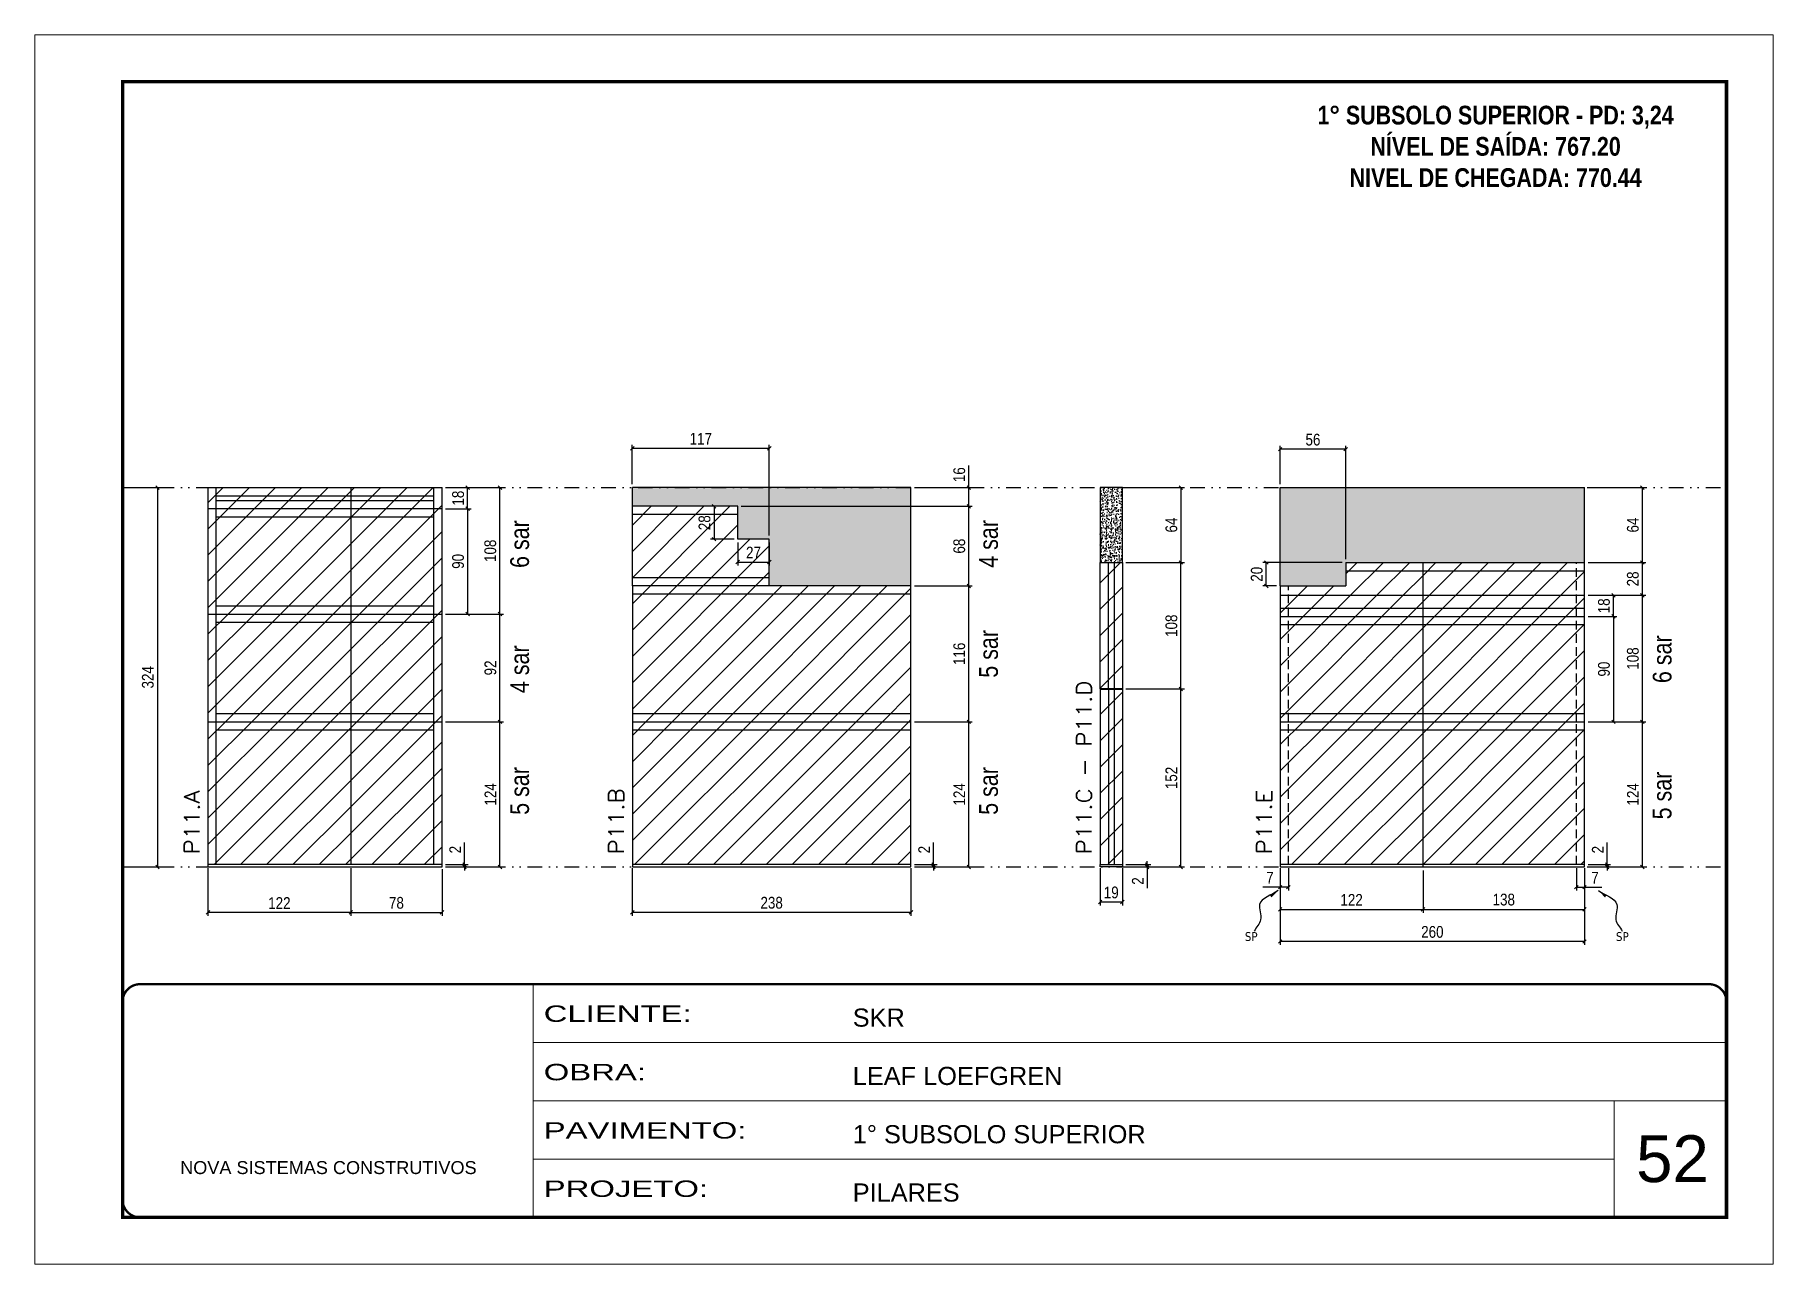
# Model space of a CAD drawing. Extents: x 14400 to 27878, y -21631 to 6985.
# Drawn here: x 19168 to 20653, y -7848 to -6798 of the extents above; entities that cross this region are included whole.
import ezdxf

# ---------------------------------------------------------------- set-up
doc = ezdxf.new("R2010")
doc.units = 0
for name, pattern in [('CONTINUO', [0]), ('DASHED', [0.75, 0.5, -0.25]), ('DIVIDE2', [0.625, 0.25, -0.125, 0, -0.125, 0, -0.125]), ('HIDDEN', [0.375, 0.25, -0.125])]:
    doc.linetypes.add(name, pattern=pattern)
for name, color, linetype, lineweight in [('CARIMBO', 255, 'Continuous', 9), ('Folhas', 255, 'Continuous', 9), ('Hachura', 251, 'Continuous', 9), ('SARRAFO DE PRESSAO', 251, 'DASHED', 9), ('Texto Seção', 7, 'Continuous', 15)]:
    doc.layers.add(name, color=color, linetype=linetype, lineweight=lineweight)
for name, color, linetype in [('COTA', 241, 'Continuous'), ('NOMENCLATURA', 7, 'Continuous'), ('Nível', 160, 'Continuous'), ('Painéis', 200, 'Continuous'), ('SARR_2.2x7', 40, 'Continuous'), ('Sarrafo de Pressão', 42, 'HIDDEN'), ('texto', 7, 'Continuous')]:
    doc.layers.add(name, color=color, linetype=linetype)
doc.styles.add('ARIAL', font='arial.ttf')
doc.styles.add('ARIAL_NARROW', font='ARIALN.TTF', dxfattribs={"height": 0.2})
doc.styles.add('COTA TECNICA', font='techl___.ttf', dxfattribs={"height": 10})
doc.styles.add('COTA TECNICA-50', font='techl___.ttf', dxfattribs={"height": 10})
doc.styles.add('REGUA-120', font='ROMANS.shx', dxfattribs={"height": 15})
doc.styles.add('ROMANC', font='techb___.ttf', dxfattribs={"height": 2.5})
doc.styles.get("Standard").update_dxf_attribs({"font": 'arial.ttf'})
doc.styles.add('Tecnologia', font='')
doc.styles.get('Tecnologia').set_extended_font_data('Forgotten Futurist')
doc.dimstyles.new('COTA PAINEL-50', dxfattribs={"dimtxt": 10, "dimasz": 3, "dimexe": 3, "dimexo": 3, "dimgap": 3, "dimtad": 1, "dimdec": 1, "dimzin": 12, "dimdsep": 46, "dimtxsty": 'COTA TECNICA-50', "dimblk1": 'OBLIQUE', "dimblk2": 'OBLIQUE', "dimsah": 1, "dimcen": 0.9, "dimclrd": 4, "dimclre": 4, "dimclrt": 240, "dimadec": 1, "dimazin": 3, "dimtfac": 1, "dimtdec": 1, "dimtmove": 0, "dimatfit": 3, "dimfxl": 1, "dimtolj": 1, "dimtzin": 12, "dimarcsym": 0})
doc.dimstyles.new('PAINEL', dxfattribs={"dimtxt": 10, "dimasz": 3, "dimexe": 3, "dimexo": 3, "dimgap": 3, "dimtad": 1, "dimdec": 1, "dimzin": 12, "dimdsep": 46, "dimtxsty": 'COTA TECNICA', "dimblk1": 'OBLIQUE', "dimblk2": 'OBLIQUE', "dimsah": 1, "dimcen": 0.9, "dimclrd": 4, "dimclre": 4, "dimclrt": 240, "dimadec": 1, "dimazin": 3, "dimtfac": 1, "dimtdec": 1, "dimtmove": 0, "dimatfit": 3, "dimfxl": 1, "dimtolj": 1, "dimtzin": 12, "dimarcsym": 0})
doc.dimstyles.get("Standard").update_dxf_attribs({"dimtxt": 0.18, "dimasz": 0.18, "dimexe": 0.18, "dimexo": 0.0625, "dimgap": 0.09, "dimtad": 0, "dimtih": 1, "dimtoh": 1, "dimdec": 4, "dimzin": 0, "dimdsep": 46, "dimtxsty": 'Standard', "dimcen": 0.09, "dimadec": 0, "dimazin": 0, "dimtfac": 1, "dimtdec": 4, "dimtofl": 0, "dimtmove": 0, "dimatfit": 3, "dimfxl": 1, "dimtolj": 1, "dimtzin": 0, "dimarcsym": 0})

msp = doc.modelspace()

# ---------------------------------------------------------------- texts
at = {"layer": 'CARIMBO', "style": 'ARIAL'}
msp.add_text('52', height=40, dxfattribs=at).set_placement((20536.33, -7778.03))
at = {"layer": 'NOMENCLATURA', "style": 'ARIAL_NARROW'}
for s, p in [('6 sar', (19590.63, -7253.53)), ('4 sar', (19991.17, -7253.37)), ('4 sar', (19590.63, -7360.43)), ('5 sar', (19991.17, -7347.29)), ('6 sar', (20566.57, -7351.87)), ('5 sar', (19590.63, -7464.37)), ('5 sar', (19991.17, -7464.37)), ('5 sar', (20566.57, -7468.27))]:
    msp.add_text(s, height=16, rotation=90, dxfattribs=at).set_placement(p)
at = {"layer": 'NOMENCLATURA', "color": 2, "insert": (20416.31, -6832.11), "char_height": 16, "attachment_point": 2, "style": 'ROMANC'}
msp.add_mtext_dynamic_manual_height_columns('\\P1° SUBSOLO SUPERIOR - PD: 3,24\\PNÍVEL DE SAÍDA: 767.20\\PNIVEL DE CHEGADA: 770.44', width=432.3511, gutter_width=1, heights=[0], dxfattribs=at)
at = {"layer": 'texto', "color": 0, "char_height": 7.5, "attachment_point": 5}
for insert in [(20207.55, -7568.38), (20524.57, -7568.38)]:
    msp.add_mtext('{\\fTahoma|b0|i0|c0|p34;\\C4;SP}', dxfattribs=dict(at, insert=insert))
at = {"layer": 'Texto Seção', "style": 'REGUA-120', "width": 1.1}
for s, p in [('P11.C - P11.D', (20071.26, -7498.13)), ('P11.A', (19309.14, -7498.13)), ('P11.B', (19671.68, -7498.13)), ('P11.E', (20225.07, -7498.13))]:
    msp.add_text(s, height=13, rotation=90, dxfattribs=at).set_placement(p)

# ---------------------------------------------------------------- blocks, each defined once
blk = doc.blocks.new('9999999999')
at = {"color": 30, "linetype": 'CONTINUO'}
for p, q in [((98564.6, 34230.2), (98564.6, 34429.4)), ((98564.6, 34379.6), (99584, 34379.6)), ((98564.6, 34329.8), (99488, 34329.8)), ((99584, 34329.8), (99488, 34329.8)), ((99488, 34329.8), (99488, 34230.2)), ((98564.6, 34280), (99488, 34280))]:
    blk.add_line(p, q, dxfattribs=at)
at = {"color": 30, "linetype": 'CONTINUO', "const_width": 2}
blk.add_lwpolyline([(99584, 34230.2), (99584, 34414.4, 0.414214), (99569, 34429.4), (98229, 34429.4, 0.414214), (98214, 34414.4), (98214, 34245.2, 0.414214), (98229, 34230.2), (99584, 34230.2)], format="xyb", dxfattribs=at)
at = {"layer": 'Folhas'}
blk.add_lwpolyline([(98139, 34190.2), (99624, 34190.2), (99624, 35240.2), (98139, 35240.2)], close=True, dxfattribs=at)
at = {"layer": 'Folhas', "color": 30, "const_width": 3}
blk.add_lwpolyline([(98214, 34230.2), (99584, 34230.2), (99584, 35200.2), (98214, 35200.2)], close=True, dxfattribs=at)
at = {"color": 7, "linetype": 'Continuous', "ltscale": 5, "style": 'ARIAL'}
for s, height, p in [('SKR', 15.48, (98837.7, 34393.1)), ('LEAF LOEFGREN', 15.483, (98837.7, 34343.3)), ('1° SUBSOLO SUPERIOR', 15.483, (98837.7, 34293.5)), ('NOVA SISTEMAS CONSTRUTIVOS', 11.059, (98263.2, 34267.2)), ('PILARES', 15.48, (98837.7, 34243.7))]:
    blk.add_text(s, height=height, dxfattribs=at).set_placement(p)
at = {"layer": 'Folhas', "color": 7, "style": 'Tecnologia', "width": 1.5}
for s, p in [('CLIENTE:', (98573.7, 34397.2)), ('OBRA:', (98573.7, 34347.3)), ('PAVIMENTO:', (98573.7, 34297.5)), ('PROJETO:', (98573.7, 34247.7))]:
    blk.add_text(s, height=14, dxfattribs=at).set_placement(p)
blk = doc.blocks.new('_Oblique')
at = {"color": 0, "linetype": 'ByBlock', "lineweight": -2}
blk.add_line((-0.5, -0.5), (0.5, 0.5), dxfattribs=at)
blk = doc.blocks.new('*D1597')
at = {"layer": 'COTA', "color": 4, "lineweight": -2, "transparency": 16777216}
for p, q in [((19316.4, -7509.9), (19316.4, -7550.7)), ((19438.4, -7509.9), (19438.4, -7550.7)), ((19438.4, -7547.7), (19316.4, -7547.7))]:
    blk.add_line(p, q, dxfattribs=at)
at = {"layer": 'Defpoints', "color": 0, "transparency": 16777216}
for p in [(19316.4, -7506.9), (19438.4, -7506.9), (19316.4, -7547.7)]:
    blk.add_point(p, dxfattribs=at)
at = {"layer": 'COTA', "color": 4, "lineweight": -2, "transparency": 16777216, "xscale": 3, "yscale": 3, "zscale": 3, "rotation": 180}
blk.add_blockref('_Oblique', (19316.4, -7547.7), dxfattribs=at)
at = {"layer": 'COTA', "color": 4, "lineweight": -2, "transparency": 16777216, "xscale": 3, "yscale": 3, "zscale": 3}
blk.add_blockref('_Oblique', (19438.4, -7547.7), dxfattribs=at)
at = {"layer": 'COTA', "color": 240, "transparency": 16777216, "insert": (19377.4, -7539.7), "char_height": 10, "attachment_point": 5, "style": 'COTA TECNICA'}
blk.add_mtext('\\A1;122', dxfattribs=at)
blk = doc.blocks.new('*D1598')
at = {"layer": 'COTA', "color": 4, "lineweight": -2, "transparency": 16777216}
for p, q in [((19535.6, -7506.9), (19535.6, -7488.1)), ((19519.4, -7506.9), (19538.6, -7506.9)), ((19519.4, -7508.9), (19538.6, -7508.9)), ((19535.6, -7508.9), (19535.6, -7506.9)), ((19535.6, -7508.9), (19535.6, -7511.9))]:
    blk.add_line(p, q, dxfattribs=at)
at = {"layer": 'Defpoints', "color": 0, "transparency": 16777216}
for p in [(19516.4, -7506.9), (19516.4, -7508.9), (19535.6, -7508.9)]:
    blk.add_point(p, dxfattribs=at)
at = {"layer": 'COTA', "color": 4, "lineweight": -2, "transparency": 16777216, "xscale": 3, "yscale": 3, "zscale": 3}
for p, rotation in [((19535.6, -7506.9), 270), ((19535.6, -7508.9), 90)]:
    blk.add_blockref('_Oblique', p, dxfattribs=dict(at, rotation=rotation))
at = {"layer": 'COTA', "color": 240, "transparency": 16777216, "insert": (19527.6, -7494.1), "char_height": 10, "attachment_point": 5, "rotation": 90, "style": 'COTA TECNICA-50'}
blk.add_mtext('\\A1;2', dxfattribs=at)
blk = doc.blocks.new('*D1599')
at = {"layer": 'COTA', "color": 4, "lineweight": -2, "transparency": 16777216}
for p, q in [((19519.4, -7292.9), (19568.8, -7292.9)), ((19565.8, -7384.9), (19565.8, -7292.9)), ((19519.4, -7384.9), (19568.8, -7384.9))]:
    blk.add_line(p, q, dxfattribs=at)
at = {"layer": 'Defpoints', "color": 0, "transparency": 16777216}
for p in [(19516.4, -7292.9), (19565.8, -7292.9), (19516.4, -7384.9)]:
    blk.add_point(p, dxfattribs=at)
at = {"layer": 'COTA', "color": 4, "lineweight": -2, "transparency": 16777216, "xscale": 3, "yscale": 3, "zscale": 3}
for p, rotation in [((19565.8, -7292.9), 90), ((19565.8, -7384.9), 270)]:
    blk.add_blockref('_Oblique', p, dxfattribs=dict(at, rotation=rotation))
at = {"layer": 'COTA', "color": 240, "transparency": 16777216, "insert": (19557.7, -7338.9), "char_height": 10, "attachment_point": 5, "rotation": 90, "style": 'COTA TECNICA-50'}
blk.add_mtext('\\A1;92', dxfattribs=at)
blk = doc.blocks.new('*D1600')
at = {"layer": 'COTA', "color": 4, "linetype": 'ByBlock', "lineweight": -2, "transparency": 16777216}
for p, q in [((19519.4, -7384.9), (19568.8, -7384.9)), ((19565.8, -7508.9), (19565.8, -7384.9)), ((19519.4, -7508.9), (19568.8, -7508.9))]:
    blk.add_line(p, q, dxfattribs=at)
at = {"layer": 'Defpoints', "color": 0, "linetype": 'ByBlock', "transparency": 16777216}
for p in [(19516.4, -7384.9), (19565.8, -7384.9), (19516.4, -7508.9)]:
    blk.add_point(p, dxfattribs=at)
at = {"layer": 'COTA', "color": 4, "linetype": 'ByBlock', "lineweight": -2, "transparency": 16777216, "xscale": 3, "yscale": 3, "zscale": 3}
for p, rotation in [((19565.8, -7384.9), 90), ((19565.8, -7508.9), 270)]:
    blk.add_blockref('_Oblique', p, dxfattribs=dict(at, rotation=rotation))
at = {"layer": 'COTA', "color": 240, "linetype": 'ByBlock', "transparency": 16777216, "insert": (19557.7, -7446.9), "char_height": 10, "attachment_point": 5, "rotation": 90, "style": 'COTA TECNICA'}
blk.add_mtext('\\A1;124', dxfattribs=at)
blk = doc.blocks.new('*D1601')
at = {"layer": 'COTA', "color": 4, "linetype": 'ByBlock', "lineweight": -2, "transparency": 16777216}
for p, q in [((19519.4, -7384.9), (19568.8, -7384.9)), ((19565.8, -7508.9), (19565.8, -7384.9)), ((19519.4, -7508.9), (19568.8, -7508.9))]:
    blk.add_line(p, q, dxfattribs=at)
at = {"layer": 'Defpoints', "color": 0, "linetype": 'ByBlock', "transparency": 16777216}
for p in [(19516.4, -7384.9), (19565.8, -7384.9), (19516.4, -7508.9)]:
    blk.add_point(p, dxfattribs=at)
at = {"layer": 'COTA', "color": 4, "linetype": 'ByBlock', "lineweight": -2, "transparency": 16777216, "xscale": 3, "yscale": 3, "zscale": 3}
for p, rotation in [((19565.8, -7384.9), 90), ((19565.8, -7508.9), 270)]:
    blk.add_blockref('_Oblique', p, dxfattribs=dict(at, rotation=rotation))
at = {"layer": 'COTA', "color": 240, "linetype": 'ByBlock', "transparency": 16777216, "insert": (19557.7, -7446.9), "char_height": 10, "attachment_point": 5, "rotation": 90, "style": 'COTA TECNICA'}
blk.add_mtext('\\A1;124', dxfattribs=at)
blk = doc.blocks.new('*D1602')
at = {"layer": 'COTA', "color": 4, "lineweight": -2, "transparency": 16777216}
for p, q in [((19678.9, -7509.9), (19678.9, -7550.7)), ((19916.9, -7509.9), (19916.9, -7550.7)), ((19916.9, -7547.7), (19678.9, -7547.7))]:
    blk.add_line(p, q, dxfattribs=at)
at = {"layer": 'Defpoints', "color": 0, "transparency": 16777216}
for p in [(19678.9, -7506.9), (19916.9, -7506.9), (19678.9, -7547.7)]:
    blk.add_point(p, dxfattribs=at)
at = {"layer": 'COTA', "color": 4, "lineweight": -2, "transparency": 16777216, "xscale": 3, "yscale": 3, "zscale": 3, "rotation": 180}
blk.add_blockref('_Oblique', (19678.9, -7547.7), dxfattribs=at)
at = {"layer": 'COTA', "color": 4, "lineweight": -2, "transparency": 16777216, "xscale": 3, "yscale": 3, "zscale": 3}
blk.add_blockref('_Oblique', (19916.9, -7547.7), dxfattribs=at)
at = {"layer": 'COTA', "color": 240, "transparency": 16777216, "insert": (19797.9, -7539.5), "char_height": 10, "attachment_point": 5, "style": 'COTA TECNICA'}
blk.add_mtext('\\A1;238', dxfattribs=at)
blk = doc.blocks.new('*D1603')
at = {"layer": 'COTA', "color": 4, "lineweight": -2, "transparency": 16777216}
for p, q in [((19936.2, -7506.9), (19936.2, -7488.1)), ((19919.9, -7506.9), (19939.2, -7506.9)), ((19919.9, -7508.9), (19939.2, -7508.9)), ((19936.2, -7508.9), (19936.2, -7506.9)), ((19936.2, -7508.9), (19936.2, -7511.9))]:
    blk.add_line(p, q, dxfattribs=at)
at = {"layer": 'Defpoints', "color": 0, "transparency": 16777216}
for p in [(19916.9, -7506.9), (19916.9, -7508.9), (19936.2, -7508.9)]:
    blk.add_point(p, dxfattribs=at)
at = {"layer": 'COTA', "color": 4, "lineweight": -2, "transparency": 16777216, "xscale": 3, "yscale": 3, "zscale": 3}
for p, rotation in [((19936.2, -7506.9), 270), ((19936.2, -7508.9), 90)]:
    blk.add_blockref('_Oblique', p, dxfattribs=dict(at, rotation=rotation))
at = {"layer": 'COTA', "color": 240, "transparency": 16777216, "insert": (19928.2, -7494.1), "char_height": 10, "attachment_point": 5, "rotation": 90, "style": 'COTA TECNICA-50'}
blk.add_mtext('\\A1;2', dxfattribs=at)
blk = doc.blocks.new('*D1604')
at = {"layer": 'COTA', "color": 4, "linetype": 'ByBlock', "lineweight": -2, "transparency": 16777216}
for p, q in [((19919.9, -7384.9), (19969.3, -7384.9)), ((19966.3, -7508.9), (19966.3, -7384.9)), ((19919.9, -7508.9), (19969.3, -7508.9))]:
    blk.add_line(p, q, dxfattribs=at)
at = {"layer": 'Defpoints', "color": 0, "linetype": 'ByBlock', "transparency": 16777216}
for p in [(19916.9, -7384.9), (19966.3, -7384.9), (19916.9, -7508.9)]:
    blk.add_point(p, dxfattribs=at)
at = {"layer": 'COTA', "color": 4, "linetype": 'ByBlock', "lineweight": -2, "transparency": 16777216, "xscale": 3, "yscale": 3, "zscale": 3}
for p, rotation in [((19966.3, -7384.9), 90), ((19966.3, -7508.9), 270)]:
    blk.add_blockref('_Oblique', p, dxfattribs=dict(at, rotation=rotation))
at = {"layer": 'COTA', "color": 240, "linetype": 'ByBlock', "transparency": 16777216, "insert": (19958.2, -7446.9), "char_height": 10, "attachment_point": 5, "rotation": 90, "style": 'COTA TECNICA'}
blk.add_mtext('\\A1;124', dxfattribs=at)
blk = doc.blocks.new('*D1605')
at = {"layer": 'COTA', "color": 4, "linetype": 'ByBlock', "lineweight": -2, "transparency": 16777216}
for p, q in [((19919.9, -7384.9), (19969.3, -7384.9)), ((19966.3, -7508.9), (19966.3, -7384.9)), ((19919.9, -7508.9), (19969.3, -7508.9))]:
    blk.add_line(p, q, dxfattribs=at)
at = {"layer": 'Defpoints', "color": 0, "linetype": 'ByBlock', "transparency": 16777216}
for p in [(19916.9, -7384.9), (19966.3, -7384.9), (19916.9, -7508.9)]:
    blk.add_point(p, dxfattribs=at)
at = {"layer": 'COTA', "color": 4, "linetype": 'ByBlock', "lineweight": -2, "transparency": 16777216, "xscale": 3, "yscale": 3, "zscale": 3}
for p, rotation in [((19966.3, -7384.9), 90), ((19966.3, -7508.9), 270)]:
    blk.add_blockref('_Oblique', p, dxfattribs=dict(at, rotation=rotation))
at = {"layer": 'COTA', "color": 240, "linetype": 'ByBlock', "transparency": 16777216, "insert": (19958.2, -7446.9), "char_height": 10, "attachment_point": 5, "rotation": 90, "style": 'COTA TECNICA'}
blk.add_mtext('\\A1;124', dxfattribs=at)
blk = doc.blocks.new('*D1606')
at = {"layer": 'COTA', "color": 4, "lineweight": -2, "transparency": 16777216}
for p, q in [((20078.5, -7509.9), (20078.5, -7541.8)), ((20097.5, -7509.9), (20097.5, -7541.8)), ((20078.5, -7538.8), (20097.5, -7538.8))]:
    blk.add_line(p, q, dxfattribs=at)
at = {"layer": 'Defpoints', "color": 0, "transparency": 16777216}
for p in [(20078.5, -7506.9), (20097.5, -7506.9), (20097.5, -7538.8)]:
    blk.add_point(p, dxfattribs=at)
at = {"layer": 'COTA', "color": 4, "lineweight": -2, "transparency": 16777216, "xscale": 3, "yscale": 3, "zscale": 3, "rotation": 180}
blk.add_blockref('_Oblique', (20078.5, -7538.8), dxfattribs=at)
at = {"layer": 'COTA', "color": 4, "lineweight": -2, "transparency": 16777216, "xscale": 3, "yscale": 3, "zscale": 3}
blk.add_blockref('_Oblique', (20097.5, -7538.8), dxfattribs=at)
at = {"layer": 'COTA', "color": 240, "transparency": 16777216, "insert": (20088, -7530.7), "char_height": 10, "attachment_point": 5, "style": 'COTA TECNICA'}
blk.add_mtext('\\A1;19', dxfattribs=at)
blk = doc.blocks.new('*D1607')
at = {"layer": 'COTA', "color": 4, "lineweight": -2, "transparency": 16777216}
for p, q in [((20100.5, -7506.9), (20121.7, -7506.9)), ((20100.5, -7508.9), (20121.7, -7508.9)), ((20118.7, -7506.9), (20118.7, -7503.9)), ((20118.7, -7506.9), (20118.7, -7508.9)), ((20118.7, -7508.9), (20118.7, -7527))]:
    blk.add_line(p, q, dxfattribs=at)
at = {"layer": 'Defpoints', "color": 0, "transparency": 16777216}
for p in [(20097.5, -7506.9), (20097.5, -7508.9), (20118.7, -7506.9)]:
    blk.add_point(p, dxfattribs=at)
at = {"layer": 'COTA', "color": 4, "lineweight": -2, "transparency": 16777216, "xscale": 3, "yscale": 3, "zscale": 3}
for p, rotation in [((20118.7, -7506.9), 270), ((20118.7, -7508.9), 90)]:
    blk.add_blockref('_Oblique', p, dxfattribs=dict(at, rotation=rotation))
at = {"layer": 'COTA', "color": 240, "transparency": 16777216, "insert": (20110.7, -7520.9), "char_height": 10, "attachment_point": 5, "rotation": 90, "style": 'COTA TECNICA-50'}
blk.add_mtext('\\A1;2', dxfattribs=at)
blk = doc.blocks.new('*D1608')
at = {"layer": 'COTA', "color": 4, "linetype": 'ByBlock', "lineweight": -2, "transparency": 16777216}
for p, q in [((20100.5, -7184.9), (20150.5, -7184.9)), ((20147.5, -7184.9), (20147.5, -7248.9)), ((20100.5, -7248.9), (20150.5, -7248.9))]:
    blk.add_line(p, q, dxfattribs=at)
at = {"layer": 'Defpoints', "color": 0, "linetype": 'ByBlock', "transparency": 16777216}
for p in [(20097.5, -7184.9), (20097.5, -7248.9), (20147.5, -7248.9)]:
    blk.add_point(p, dxfattribs=at)
at = {"layer": 'COTA', "color": 4, "linetype": 'ByBlock', "lineweight": -2, "transparency": 16777216, "xscale": 3, "yscale": 3, "zscale": 3}
for p, rotation in [((20147.5, -7184.9), 90), ((20147.5, -7248.9), 270)]:
    blk.add_blockref('_Oblique', p, dxfattribs=dict(at, rotation=rotation))
at = {"layer": 'COTA', "color": 240, "linetype": 'ByBlock', "transparency": 16777216, "insert": (20139.4, -7216.9), "char_height": 10, "attachment_point": 5, "rotation": 90, "style": 'COTA TECNICA'}
blk.add_mtext('\\A1;64', dxfattribs=at)
blk = doc.blocks.new('*D1609')
at = {"layer": 'COTA', "color": 4, "lineweight": -2, "transparency": 16777216}
for p, q in [((20100.5, -7356.9), (20150.5, -7356.9)), ((20147.5, -7508.9), (20147.5, -7356.9)), ((20100.5, -7508.9), (20150.5, -7508.9))]:
    blk.add_line(p, q, dxfattribs=at)
at = {"layer": 'Defpoints', "color": 0, "transparency": 16777216}
for p in [(20097.5, -7356.9), (20147.5, -7356.9), (20097.5, -7508.9)]:
    blk.add_point(p, dxfattribs=at)
at = {"layer": 'COTA', "color": 4, "lineweight": -2, "transparency": 16777216, "xscale": 3, "yscale": 3, "zscale": 3}
for p, rotation in [((20147.5, -7356.9), 90), ((20147.5, -7508.9), 270)]:
    blk.add_blockref('_Oblique', p, dxfattribs=dict(at, rotation=rotation))
at = {"layer": 'COTA', "color": 240, "transparency": 16777216, "insert": (20139.4, -7432.9), "char_height": 10, "attachment_point": 5, "rotation": 90, "style": 'COTA TECNICA-50'}
blk.add_mtext('\\A1;152', dxfattribs=at)
blk = doc.blocks.new('*D1610')
at = {"layer": 'COTA', "color": 4, "lineweight": -2, "transparency": 16777216}
for p, q in [((19438.4, -7509.9), (19438.4, -7550.7)), ((19516.4, -7510.9), (19516.4, -7550.7)), ((19438.4, -7547.7), (19516.4, -7547.7))]:
    blk.add_line(p, q, dxfattribs=at)
at = {"layer": 'Defpoints', "color": 0, "transparency": 16777216}
for p in [(19438.4, -7506.9), (19516.4, -7507.9), (19516.4, -7547.7)]:
    blk.add_point(p, dxfattribs=at)
at = {"layer": 'COTA', "color": 4, "lineweight": -2, "transparency": 16777216, "xscale": 3, "yscale": 3, "zscale": 3, "rotation": 180}
blk.add_blockref('_Oblique', (19438.4, -7547.7), dxfattribs=at)
at = {"layer": 'COTA', "color": 4, "lineweight": -2, "transparency": 16777216, "xscale": 3, "yscale": 3, "zscale": 3}
blk.add_blockref('_Oblique', (19516.4, -7547.7), dxfattribs=at)
at = {"layer": 'COTA', "color": 240, "transparency": 16777216, "insert": (19477.4, -7539.6), "char_height": 10, "attachment_point": 5, "style": 'COTA TECNICA'}
blk.add_mtext('\\A1;78', dxfattribs=at)
blk = doc.blocks.new('*D1611')
at = {"layer": 'COTA', "color": 4, "lineweight": -2, "transparency": 16777216}
for p, q in [((20232.3, -7509.9), (20232.3, -7575.5)), ((20492.3, -7509.9), (20492.3, -7575.5)), ((20492.3, -7572.5), (20232.3, -7572.5))]:
    blk.add_line(p, q, dxfattribs=at)
at = {"layer": 'Defpoints', "color": 0, "transparency": 16777216}
for p in [(20232.3, -7506.9), (20492.3, -7506.9), (20232.3, -7572.5)]:
    blk.add_point(p, dxfattribs=at)
at = {"layer": 'COTA', "color": 4, "lineweight": -2, "transparency": 16777216, "xscale": 3, "yscale": 3, "zscale": 3, "rotation": 180}
blk.add_blockref('_Oblique', (20232.3, -7572.5), dxfattribs=at)
at = {"layer": 'COTA', "color": 4, "lineweight": -2, "transparency": 16777216, "xscale": 3, "yscale": 3, "zscale": 3}
blk.add_blockref('_Oblique', (20492.3, -7572.5), dxfattribs=at)
at = {"layer": 'COTA', "color": 240, "transparency": 16777216, "insert": (20362.3, -7564.4), "char_height": 10, "attachment_point": 5, "style": 'COTA TECNICA'}
blk.add_mtext('\\A1;260', dxfattribs=at)
blk = doc.blocks.new('*D1612')
at = {"layer": 'COTA', "color": 4, "lineweight": -2, "transparency": 16777216}
for p, q in [((20485.3, -7509.9), (20485.3, -7529.1)), ((20492.3, -7511.9), (20492.3, -7529.1)), ((20485.3, -7526.1), (20492.3, -7526.1)), ((20492.3, -7526.1), (20507.1, -7526.1))]:
    blk.add_line(p, q, dxfattribs=at)
at = {"layer": 'Defpoints', "color": 0, "transparency": 16777216}
for p in [(20485.3, -7506.9), (20492.3, -7508.9), (20492.3, -7526.1)]:
    blk.add_point(p, dxfattribs=at)
at = {"layer": 'COTA', "color": 4, "lineweight": -2, "transparency": 16777216, "xscale": 3, "yscale": 3, "zscale": 3, "rotation": 180}
blk.add_blockref('_Oblique', (20485.3, -7526.1), dxfattribs=at)
at = {"layer": 'COTA', "color": 4, "lineweight": -2, "transparency": 16777216, "xscale": 3, "yscale": 3, "zscale": 3}
blk.add_blockref('_Oblique', (20492.3, -7526.1), dxfattribs=at)
at = {"layer": 'COTA', "color": 240, "transparency": 16777216, "insert": (20501.2, -7518.1), "char_height": 10, "attachment_point": 5, "style": 'COTA TECNICA-50'}
blk.add_mtext('\\A1;7', dxfattribs=at)
blk = doc.blocks.new('*D1613')
at = {"layer": 'COTA', "color": 4, "lineweight": -2, "transparency": 16777216}
for p, q in [((20232.3, -7511.9), (20232.3, -7529.1)), ((20239.3, -7509.9), (20239.3, -7529.1)), ((20232.3, -7526.1), (20217.6, -7526.1)), ((20239.3, -7526.1), (20232.3, -7526.1))]:
    blk.add_line(p, q, dxfattribs=at)
at = {"layer": 'Defpoints', "color": 0, "transparency": 16777216}
for p in [(20232.3, -7508.9), (20239.3, -7506.9), (20232.3, -7526.1)]:
    blk.add_point(p, dxfattribs=at)
at = {"layer": 'COTA', "color": 4, "lineweight": -2, "transparency": 16777216, "xscale": 3, "yscale": 3, "zscale": 3, "rotation": 180}
blk.add_blockref('_Oblique', (20232.3, -7526.1), dxfattribs=at)
at = {"layer": 'COTA', "color": 4, "lineweight": -2, "transparency": 16777216, "xscale": 3, "yscale": 3, "zscale": 3}
blk.add_blockref('_Oblique', (20239.3, -7526.1), dxfattribs=at)
at = {"layer": 'COTA', "color": 240, "transparency": 16777216, "insert": (20223.5, -7518.1), "char_height": 10, "attachment_point": 5, "style": 'COTA TECNICA-50'}
blk.add_mtext('\\A1;7', dxfattribs=at)
blk = doc.blocks.new('*D1614')
at = {"layer": 'COTA', "color": 4, "lineweight": -2, "transparency": 16777216}
for p, q in [((20511.6, -7506.9), (20511.6, -7488.1)), ((20495.3, -7506.9), (20514.6, -7506.9)), ((20495.3, -7508.9), (20514.6, -7508.9)), ((20511.6, -7508.9), (20511.6, -7506.9)), ((20511.6, -7508.9), (20511.6, -7511.9))]:
    blk.add_line(p, q, dxfattribs=at)
at = {"layer": 'Defpoints', "color": 0, "transparency": 16777216}
for p in [(20492.3, -7506.9), (20492.3, -7508.9), (20511.6, -7508.9)]:
    blk.add_point(p, dxfattribs=at)
at = {"layer": 'COTA', "color": 4, "lineweight": -2, "transparency": 16777216, "xscale": 3, "yscale": 3, "zscale": 3}
for p, rotation in [((20511.6, -7506.9), 270), ((20511.6, -7508.9), 90)]:
    blk.add_blockref('_Oblique', p, dxfattribs=dict(at, rotation=rotation))
at = {"layer": 'COTA', "color": 240, "transparency": 16777216, "insert": (20503.6, -7494.1), "char_height": 10, "attachment_point": 5, "rotation": 90, "style": 'COTA TECNICA-50'}
blk.add_mtext('\\A1;2', dxfattribs=at)
blk = doc.blocks.new('*D1615')
at = {"layer": 'COTA', "color": 4, "linetype": 'ByBlock', "lineweight": -2, "transparency": 16777216}
for p, q in [((20495.3, -7384.9), (20544.7, -7384.9)), ((20541.7, -7508.9), (20541.7, -7384.9)), ((20495.3, -7508.9), (20544.7, -7508.9))]:
    blk.add_line(p, q, dxfattribs=at)
at = {"layer": 'Defpoints', "color": 0, "linetype": 'ByBlock', "transparency": 16777216}
for p in [(20492.3, -7384.9), (20541.7, -7384.9), (20492.3, -7508.9)]:
    blk.add_point(p, dxfattribs=at)
at = {"layer": 'COTA', "color": 4, "linetype": 'ByBlock', "lineweight": -2, "transparency": 16777216, "xscale": 3, "yscale": 3, "zscale": 3}
for p, rotation in [((20541.7, -7384.9), 90), ((20541.7, -7508.9), 270)]:
    blk.add_blockref('_Oblique', p, dxfattribs=dict(at, rotation=rotation))
at = {"layer": 'COTA', "color": 240, "linetype": 'ByBlock', "transparency": 16777216, "insert": (20533.6, -7446.9), "char_height": 10, "attachment_point": 5, "rotation": 90, "style": 'COTA TECNICA'}
blk.add_mtext('\\A1;124', dxfattribs=at)
blk = doc.blocks.new('*D1616')
at = {"layer": 'COTA', "color": 4, "linetype": 'ByBlock', "lineweight": -2, "transparency": 16777216}
for p, q in [((20495.3, -7384.9), (20544.7, -7384.9)), ((20541.7, -7508.9), (20541.7, -7384.9)), ((20495.3, -7508.9), (20544.7, -7508.9))]:
    blk.add_line(p, q, dxfattribs=at)
at = {"layer": 'Defpoints', "color": 0, "linetype": 'ByBlock', "transparency": 16777216}
for p in [(20492.3, -7384.9), (20541.7, -7384.9), (20492.3, -7508.9)]:
    blk.add_point(p, dxfattribs=at)
at = {"layer": 'COTA', "color": 4, "linetype": 'ByBlock', "lineweight": -2, "transparency": 16777216, "xscale": 3, "yscale": 3, "zscale": 3}
for p, rotation in [((20541.7, -7384.9), 90), ((20541.7, -7508.9), 270)]:
    blk.add_blockref('_Oblique', p, dxfattribs=dict(at, rotation=rotation))
at = {"layer": 'COTA', "color": 240, "linetype": 'ByBlock', "transparency": 16777216, "insert": (20533.6, -7446.9), "char_height": 10, "attachment_point": 5, "rotation": 90, "style": 'COTA TECNICA'}
blk.add_mtext('\\A1;124', dxfattribs=at)
blk = doc.blocks.new('*D1617')
at = {"layer": 'COTA', "color": 4, "lineweight": -2, "transparency": 16777216}
for p, q in [((20354.3, -7511.9), (20354.3, -7548.1)), ((20492.3, -7511.9), (20492.3, -7548.1)), ((20354.3, -7545.1), (20492.3, -7545.1))]:
    blk.add_line(p, q, dxfattribs=at)
at = {"layer": 'Defpoints', "color": 0, "transparency": 16777216}
for p in [(20354.3, -7508.9), (20492.3, -7508.9), (20492.3, -7545.1)]:
    blk.add_point(p, dxfattribs=at)
at = {"layer": 'COTA', "color": 4, "lineweight": -2, "transparency": 16777216, "xscale": 3, "yscale": 3, "zscale": 3, "rotation": 180}
blk.add_blockref('_Oblique', (20354.3, -7545.1), dxfattribs=at)
at = {"layer": 'COTA', "color": 4, "lineweight": -2, "transparency": 16777216, "xscale": 3, "yscale": 3, "zscale": 3}
blk.add_blockref('_Oblique', (20492.3, -7545.1), dxfattribs=at)
at = {"layer": 'COTA', "color": 240, "transparency": 16777216, "insert": (20423.3, -7536.8), "char_height": 10, "attachment_point": 5, "style": 'COTA TECNICA'}
blk.add_mtext('\\A1;138', dxfattribs=at)
blk = doc.blocks.new('*D1618')
at = {"layer": 'COTA', "color": 4, "lineweight": -2, "transparency": 16777216}
for p, q in [((20232.3, -7511.9), (20232.3, -7548.1)), ((20354.3, -7511.9), (20354.3, -7548.1)), ((20232.3, -7545.1), (20354.3, -7545.1))]:
    blk.add_line(p, q, dxfattribs=at)
at = {"layer": 'Defpoints', "color": 0, "transparency": 16777216}
for p in [(20232.3, -7508.9), (20354.3, -7508.9), (20354.3, -7545.1)]:
    blk.add_point(p, dxfattribs=at)
at = {"layer": 'COTA', "color": 4, "lineweight": -2, "transparency": 16777216, "xscale": 3, "yscale": 3, "zscale": 3, "rotation": 180}
blk.add_blockref('_Oblique', (20232.3, -7545.1), dxfattribs=at)
at = {"layer": 'COTA', "color": 4, "lineweight": -2, "transparency": 16777216, "xscale": 3, "yscale": 3, "zscale": 3}
blk.add_blockref('_Oblique', (20354.3, -7545.1), dxfattribs=at)
at = {"layer": 'COTA', "color": 240, "transparency": 16777216, "insert": (20293.3, -7537), "char_height": 10, "attachment_point": 5, "style": 'COTA TECNICA'}
blk.add_mtext('\\A1;122', dxfattribs=at)
blk = doc.blocks.new('*D1619')
at = {"layer": 'COTA', "color": 4, "lineweight": -2, "transparency": 16777216}
for p, q in [((19919.9, -7268.9), (19969.3, -7268.9)), ((19966.3, -7384.9), (19966.3, -7268.9)), ((19919.9, -7384.9), (19969.3, -7384.9))]:
    blk.add_line(p, q, dxfattribs=at)
at = {"layer": 'Defpoints', "color": 0, "transparency": 16777216}
for p in [(19916.9, -7268.9), (19966.3, -7268.9), (19916.9, -7384.9)]:
    blk.add_point(p, dxfattribs=at)
at = {"layer": 'COTA', "color": 4, "lineweight": -2, "transparency": 16777216, "xscale": 3, "yscale": 3, "zscale": 3}
for p, rotation in [((19966.3, -7268.9), 90), ((19966.3, -7384.9), 270)]:
    blk.add_blockref('_Oblique', p, dxfattribs=dict(at, rotation=rotation))
at = {"layer": 'COTA', "color": 240, "transparency": 16777216, "insert": (19958.2, -7326.9), "char_height": 10, "attachment_point": 5, "rotation": 90, "style": 'COTA TECNICA'}
blk.add_mtext('\\A1;116', dxfattribs=at)
blk = doc.blocks.new('*D1620')
at = {"layer": 'COTA', "color": 4, "lineweight": -2, "transparency": 16777216}
for p, q in [((20232.3, -7181.9), (20232.3, -7149.1)), ((20288.3, -7152.1), (20232.3, -7152.1)), ((20288.3, -7245.9), (20288.3, -7149.1))]:
    blk.add_line(p, q, dxfattribs=at)
at = {"layer": 'Defpoints', "color": 0, "transparency": 16777216}
for p in [(20232.3, -7152.1), (20232.3, -7184.9), (20288.3, -7248.9)]:
    blk.add_point(p, dxfattribs=at)
at = {"layer": 'COTA', "color": 4, "lineweight": -2, "transparency": 16777216, "xscale": 3, "yscale": 3, "zscale": 3, "rotation": 180}
blk.add_blockref('_Oblique', (20232.3, -7152.1), dxfattribs=at)
at = {"layer": 'COTA', "color": 4, "lineweight": -2, "transparency": 16777216, "xscale": 3, "yscale": 3, "zscale": 3}
blk.add_blockref('_Oblique', (20288.3, -7152.1), dxfattribs=at)
at = {"layer": 'COTA', "color": 240, "transparency": 16777216, "insert": (20260.3, -7144), "char_height": 10, "attachment_point": 5, "style": 'COTA TECNICA'}
blk.add_mtext('\\A1;56', dxfattribs=at)
blk = doc.blocks.new('*D1621')
at = {"layer": 'COTA', "color": 4, "lineweight": -2, "transparency": 16777216}
for p, q in [((20285.3, -7248.9), (20217.4, -7248.9)), ((20220.4, -7268.9), (20220.4, -7248.9)), ((20229.3, -7268.9), (20217.4, -7268.9))]:
    blk.add_line(p, q, dxfattribs=at)
at = {"layer": 'Defpoints', "color": 0, "transparency": 16777216}
for p in [(20220.4, -7248.9), (20288.3, -7248.9), (20232.3, -7268.9)]:
    blk.add_point(p, dxfattribs=at)
at = {"layer": 'COTA', "color": 4, "lineweight": -2, "transparency": 16777216, "xscale": 3, "yscale": 3, "zscale": 3}
for p, rotation in [((20220.4, -7248.9), 90), ((20220.4, -7268.9), 270)]:
    blk.add_blockref('_Oblique', p, dxfattribs=dict(at, rotation=rotation))
at = {"layer": 'COTA', "color": 240, "transparency": 16777216, "insert": (20212.3, -7258.9), "char_height": 10, "attachment_point": 5, "rotation": 90, "style": 'COTA TECNICA'}
blk.add_mtext('\\A1;20', dxfattribs=at)
blk = doc.blocks.new('*D1622')
at = {"layer": 'COTA', "color": 4, "lineweight": -2, "transparency": 16777216}
for p, q in [((20495.3, -7276.9), (20544.7, -7276.9)), ((20541.7, -7384.9), (20541.7, -7276.9)), ((20495.3, -7384.9), (20544.7, -7384.9))]:
    blk.add_line(p, q, dxfattribs=at)
at = {"layer": 'Defpoints', "color": 0, "transparency": 16777216}
for p in [(20492.3, -7276.9), (20541.7, -7276.9), (20492.3, -7384.9)]:
    blk.add_point(p, dxfattribs=at)
at = {"layer": 'COTA', "color": 4, "lineweight": -2, "transparency": 16777216, "xscale": 3, "yscale": 3, "zscale": 3}
for p, rotation in [((20541.7, -7276.9), 90), ((20541.7, -7384.9), 270)]:
    blk.add_blockref('_Oblique', p, dxfattribs=dict(at, rotation=rotation))
at = {"layer": 'COTA', "color": 240, "transparency": 16777216, "insert": (20533.6, -7330.9), "char_height": 10, "attachment_point": 5, "rotation": 90, "style": 'COTA TECNICA'}
blk.add_mtext('\\A1;108', dxfattribs=at)
blk = doc.blocks.new('*D1623')
at = {"layer": 'COTA', "color": 4, "lineweight": -2, "transparency": 16777216}
for p, q in [((20495.3, -7184.9), (20544.7, -7184.9)), ((20541.7, -7248.9), (20541.7, -7184.9)), ((20495.3, -7248.9), (20544.7, -7248.9))]:
    blk.add_line(p, q, dxfattribs=at)
at = {"layer": 'Defpoints', "color": 0, "transparency": 16777216}
for p in [(20492.3, -7184.9), (20541.7, -7184.9), (20492.3, -7248.9)]:
    blk.add_point(p, dxfattribs=at)
at = {"layer": 'COTA', "color": 4, "lineweight": -2, "transparency": 16777216, "xscale": 3, "yscale": 3, "zscale": 3}
for p, rotation in [((20541.7, -7184.9), 90), ((20541.7, -7248.9), 270)]:
    blk.add_blockref('_Oblique', p, dxfattribs=dict(at, rotation=rotation))
at = {"layer": 'COTA', "color": 240, "transparency": 16777216, "insert": (20533.6, -7216.9), "char_height": 10, "attachment_point": 5, "rotation": 90, "style": 'COTA TECNICA'}
blk.add_mtext('\\A1;64', dxfattribs=at)
blk = doc.blocks.new('*D1649')
at = {"layer": 'COTA', "color": 4, "lineweight": -2, "transparency": 16777216}
for p, q in [((19246.5, -7184.9), (19276.3, -7184.9)), ((19273.3, -7184.9), (19273.3, -7508.9)), ((19246.5, -7508.9), (19276.3, -7508.9))]:
    blk.add_line(p, q, dxfattribs=at)
at = {"layer": 'Defpoints', "color": 0, "transparency": 16777216}
for p in [(19243.5, -7184.9), (19243.5, -7508.9), (19273.3, -7508.9)]:
    blk.add_point(p, dxfattribs=at)
at = {"layer": 'COTA', "color": 4, "lineweight": -2, "transparency": 16777216, "xscale": 3, "yscale": 3, "zscale": 3}
for p, rotation in [((19273.3, -7184.9), 90), ((19273.3, -7508.9), 270)]:
    blk.add_blockref('_Oblique', p, dxfattribs=dict(at, rotation=rotation))
at = {"layer": 'COTA', "color": 240, "transparency": 16777216, "insert": (19265.1, -7346.9), "char_height": 10, "attachment_point": 5, "rotation": 90, "style": 'COTA TECNICA'}
blk.add_mtext('\\A1;324', dxfattribs=at)
blk = doc.blocks.new('*D1650')
at = {"layer": 'COTA', "color": 4, "lineweight": -2, "transparency": 16777216}
for p, q in [((19519.4, -7184.9), (19568.8, -7184.9)), ((19565.8, -7292.9), (19565.8, -7184.9)), ((19519.4, -7292.9), (19568.8, -7292.9))]:
    blk.add_line(p, q, dxfattribs=at)
at = {"layer": 'Defpoints', "color": 0, "transparency": 16777216}
for p in [(19516.4, -7184.9), (19565.8, -7184.9), (19516.4, -7292.9)]:
    blk.add_point(p, dxfattribs=at)
at = {"layer": 'COTA', "color": 4, "lineweight": -2, "transparency": 16777216, "xscale": 3, "yscale": 3, "zscale": 3}
for p, rotation in [((19565.8, -7184.9), 90), ((19565.8, -7292.9), 270)]:
    blk.add_blockref('_Oblique', p, dxfattribs=dict(at, rotation=rotation))
at = {"layer": 'COTA', "color": 240, "transparency": 16777216, "insert": (19557.6, -7238.9), "char_height": 10, "attachment_point": 5, "rotation": 90, "style": 'COTA TECNICA'}
blk.add_mtext('\\A1;108', dxfattribs=at)
blk = doc.blocks.new('*D1651')
at = {"layer": 'COTA', "color": 4, "lineweight": -2, "transparency": 16777216}
for p, q in [((19519.4, -7202.9), (19541.2, -7202.9)), ((19538.2, -7202.9), (19538.2, -7292.9)), ((19519.4, -7292.9), (19541.2, -7292.9))]:
    blk.add_line(p, q, dxfattribs=at)
at = {"layer": 'Defpoints', "color": 0, "transparency": 16777216}
for p in [(19516.4, -7202.9), (19516.4, -7292.9), (19538.2, -7292.9)]:
    blk.add_point(p, dxfattribs=at)
at = {"layer": 'COTA', "color": 4, "lineweight": -2, "transparency": 16777216, "xscale": 3, "yscale": 3, "zscale": 3}
for p, rotation in [((19538.2, -7202.9), 90), ((19538.2, -7292.9), 270)]:
    blk.add_blockref('_Oblique', p, dxfattribs=dict(at, rotation=rotation))
at = {"layer": 'COTA', "color": 240, "transparency": 16777216, "insert": (19530.1, -7247.9), "char_height": 10, "attachment_point": 5, "rotation": 90, "style": 'COTA TECNICA'}
blk.add_mtext('\\A1;90', dxfattribs=at)
blk = doc.blocks.new('*D1652')
at = {"layer": 'COTA', "color": 4, "lineweight": -2, "transparency": 16777216}
for p, q in [((19519.4, -7184.9), (19541.2, -7184.9)), ((19538.2, -7202.9), (19538.2, -7184.9)), ((19519.4, -7202.9), (19541.2, -7202.9))]:
    blk.add_line(p, q, dxfattribs=at)
at = {"layer": 'Defpoints', "color": 0, "transparency": 16777216}
for p in [(19516.4, -7184.9), (19538.2, -7184.9), (19516.4, -7202.9)]:
    blk.add_point(p, dxfattribs=at)
at = {"layer": 'COTA', "color": 4, "lineweight": -2, "transparency": 16777216, "xscale": 3, "yscale": 3, "zscale": 3}
for p, rotation in [((19538.2, -7184.9), 90), ((19538.2, -7202.9), 270)]:
    blk.add_blockref('_Oblique', p, dxfattribs=dict(at, rotation=rotation))
at = {"layer": 'COTA', "color": 240, "transparency": 16777216, "insert": (19530.1, -7193.9), "char_height": 10, "attachment_point": 5, "rotation": 90, "style": 'COTA TECNICA'}
blk.add_mtext('\\A1;18', dxfattribs=at)
blk = doc.blocks.new('*D1653')
at = {"layer": 'COTA', "color": 4, "lineweight": -2, "transparency": 16777216}
for p, q in [((20100.5, -7248.9), (20150.5, -7248.9)), ((20147.5, -7356.9), (20147.5, -7248.9)), ((20100.5, -7356.9), (20150.5, -7356.9))]:
    blk.add_line(p, q, dxfattribs=at)
at = {"layer": 'Defpoints', "color": 0, "transparency": 16777216}
for p in [(20097.5, -7248.9), (20147.5, -7248.9), (20097.5, -7356.9)]:
    blk.add_point(p, dxfattribs=at)
at = {"layer": 'COTA', "color": 4, "lineweight": -2, "transparency": 16777216, "xscale": 3, "yscale": 3, "zscale": 3}
for p, rotation in [((20147.5, -7248.9), 90), ((20147.5, -7356.9), 270)]:
    blk.add_blockref('_Oblique', p, dxfattribs=dict(at, rotation=rotation))
at = {"layer": 'COTA', "color": 240, "transparency": 16777216, "insert": (20139.4, -7302.9), "char_height": 10, "attachment_point": 5, "rotation": 90, "style": 'COTA TECNICA'}
blk.add_mtext('\\A1;108', dxfattribs=at)
blk = doc.blocks.new('*D1654')
at = {"layer": 'COTA', "color": 4, "lineweight": -2, "transparency": 16777216}
for p, q in [((19771.9, -7200.9), (19969.3, -7200.9)), ((19966.3, -7268.9), (19966.3, -7200.9)), ((19919.9, -7268.9), (19969.3, -7268.9))]:
    blk.add_line(p, q, dxfattribs=at)
at = {"layer": 'Defpoints', "color": 0, "transparency": 16777216}
for p in [(19768.9, -7200.9), (19966.3, -7200.9), (19916.9, -7268.9)]:
    blk.add_point(p, dxfattribs=at)
at = {"layer": 'COTA', "color": 4, "lineweight": -2, "transparency": 16777216, "xscale": 3, "yscale": 3, "zscale": 3}
for p, rotation in [((19966.3, -7200.9), 90), ((19966.3, -7268.9), 270)]:
    blk.add_blockref('_Oblique', p, dxfattribs=dict(at, rotation=rotation))
at = {"layer": 'COTA', "color": 240, "transparency": 16777216, "insert": (19958.2, -7234.9), "char_height": 10, "attachment_point": 5, "rotation": 90, "style": 'COTA TECNICA'}
blk.add_mtext('\\A1;68', dxfattribs=at)
blk = doc.blocks.new('*D1655')
at = {"layer": 'COTA', "color": 4, "lineweight": -2, "transparency": 16777216}
for p, q in [((20495.3, -7248.9), (20544.7, -7248.9)), ((20541.7, -7276.9), (20541.7, -7248.9)), ((20495.3, -7276.9), (20544.7, -7276.9))]:
    blk.add_line(p, q, dxfattribs=at)
at = {"layer": 'Defpoints', "color": 0, "transparency": 16777216}
for p in [(20492.3, -7248.9), (20541.7, -7248.9), (20492.3, -7276.9)]:
    blk.add_point(p, dxfattribs=at)
at = {"layer": 'COTA', "color": 4, "lineweight": -2, "transparency": 16777216, "xscale": 3, "yscale": 3, "zscale": 3}
for p, rotation in [((20541.7, -7248.9), 90), ((20541.7, -7276.9), 270)]:
    blk.add_blockref('_Oblique', p, dxfattribs=dict(at, rotation=rotation))
at = {"layer": 'COTA', "color": 240, "transparency": 16777216, "insert": (20533.6, -7262.9), "char_height": 10, "attachment_point": 5, "rotation": 90, "style": 'COTA TECNICA'}
blk.add_mtext('\\A1;28', dxfattribs=at)
blk = doc.blocks.new('*D1659')
at = {"layer": 'COTA', "color": 4, "lineweight": -2, "transparency": 16777216}
for p, q in [((20495.3, -7294.9), (20520, -7294.9)), ((20517, -7294.9), (20517, -7384.9)), ((20495.3, -7384.9), (20520, -7384.9))]:
    blk.add_line(p, q, dxfattribs=at)
at = {"layer": 'Defpoints', "color": 0, "transparency": 16777216}
for p in [(20492.3, -7294.9), (20492.3, -7384.9), (20517, -7384.9)]:
    blk.add_point(p, dxfattribs=at)
at = {"layer": 'COTA', "color": 4, "lineweight": -2, "transparency": 16777216, "xscale": 3, "yscale": 3, "zscale": 3}
for p, rotation in [((20517, -7294.9), 90), ((20517, -7384.9), 270)]:
    blk.add_blockref('_Oblique', p, dxfattribs=dict(at, rotation=rotation))
at = {"layer": 'COTA', "color": 240, "transparency": 16777216, "insert": (20508.9, -7339.9), "char_height": 10, "attachment_point": 5, "rotation": 90, "style": 'COTA TECNICA'}
blk.add_mtext('\\A1;90', dxfattribs=at)
blk = doc.blocks.new('*D1660')
at = {"layer": 'COTA', "color": 4, "lineweight": -2, "transparency": 16777216}
for p, q in [((20495.3, -7276.9), (20520, -7276.9)), ((20517, -7294.9), (20517, -7276.9)), ((20495.3, -7294.9), (20520, -7294.9))]:
    blk.add_line(p, q, dxfattribs=at)
at = {"layer": 'Defpoints', "color": 0, "transparency": 16777216}
for p in [(20492.3, -7276.9), (20517, -7276.9), (20492.3, -7294.9)]:
    blk.add_point(p, dxfattribs=at)
at = {"layer": 'COTA', "color": 4, "lineweight": -2, "transparency": 16777216, "xscale": 3, "yscale": 3, "zscale": 3}
for p, rotation in [((20517, -7276.9), 90), ((20517, -7294.9), 270)]:
    blk.add_blockref('_Oblique', p, dxfattribs=dict(at, rotation=rotation))
at = {"layer": 'COTA', "color": 240, "transparency": 16777216, "insert": (20508.9, -7285.9), "char_height": 10, "attachment_point": 5, "rotation": 90, "style": 'COTA TECNICA'}
blk.add_mtext('\\A1;18', dxfattribs=at)
blk = doc.blocks.new('*D2636')
at = {"layer": 'COTA', "color": 4, "lineweight": -2, "transparency": 16777216}
for p, q in [((19966.3, -7184.9), (19966.3, -7165.9)), ((19919.9, -7184.9), (19969.3, -7184.9)), ((19966.3, -7200.9), (19966.3, -7184.9)), ((19771.9, -7200.9), (19969.3, -7200.9))]:
    blk.add_line(p, q, dxfattribs=at)
at = {"layer": 'Defpoints', "color": 0, "transparency": 16777216}
for p in [(19916.9, -7184.9), (19966.3, -7184.9), (19768.9, -7200.9)]:
    blk.add_point(p, dxfattribs=at)
at = {"layer": 'COTA', "color": 4, "lineweight": -2, "transparency": 16777216, "xscale": 3, "yscale": 3, "zscale": 3}
for p, rotation in [((19966.3, -7184.9), 90), ((19966.3, -7200.9), 270)]:
    blk.add_blockref('_Oblique', p, dxfattribs=dict(at, rotation=rotation))
at = {"layer": 'COTA', "color": 240, "transparency": 16777216, "insert": (19958.2, -7173.9), "char_height": 10, "attachment_point": 5, "rotation": 90, "style": 'COTA TECNICA'}
blk.add_mtext('\\A1;16', dxfattribs=at)
blk = doc.blocks.new('*D2637')
at = {"layer": 'COTA', "color": 4, "lineweight": -2, "transparency": 16777216}
for p, q in [((19765.9, -7200.9), (19745.7, -7200.9)), ((19748.7, -7200.9), (19748.7, -7228.9)), ((19765.9, -7228.9), (19745.7, -7228.9))]:
    blk.add_line(p, q, dxfattribs=at)
at = {"layer": 'Defpoints', "color": 0, "transparency": 16777216}
for p in [(19768.9, -7200.9), (19748.7, -7228.9), (19768.9, -7228.9)]:
    blk.add_point(p, dxfattribs=at)
at = {"layer": 'COTA', "color": 4, "lineweight": -2, "transparency": 16777216, "xscale": 3, "yscale": 3, "zscale": 3}
for p, rotation in [((19748.7, -7200.9), 90), ((19748.7, -7228.9), 270)]:
    blk.add_blockref('_Oblique', p, dxfattribs=dict(at, rotation=rotation))
at = {"layer": 'COTA', "color": 240, "transparency": 16777216, "insert": (19740.6, -7214.9), "char_height": 10, "attachment_point": 5, "rotation": 90, "style": 'COTA TECNICA'}
blk.add_mtext('\\A1;28', dxfattribs=at)
blk = doc.blocks.new('*D2638')
at = {"layer": 'COTA', "color": 4, "lineweight": -2, "transparency": 16777216}
for p, q in [((19768.9, -7231.9), (19768.9, -7251.5)), ((19795.9, -7231.9), (19795.9, -7251.5)), ((19768.9, -7248.5), (19795.9, -7248.5))]:
    blk.add_line(p, q, dxfattribs=at)
at = {"layer": 'Defpoints', "color": 0, "transparency": 16777216}
for p in [(19768.9, -7228.9), (19795.9, -7228.9), (19795.9, -7248.5)]:
    blk.add_point(p, dxfattribs=at)
at = {"layer": 'COTA', "color": 4, "lineweight": -2, "transparency": 16777216, "xscale": 3, "yscale": 3, "zscale": 3, "rotation": 180}
blk.add_blockref('_Oblique', (19768.9, -7248.5), dxfattribs=at)
at = {"layer": 'COTA', "color": 4, "lineweight": -2, "transparency": 16777216, "xscale": 3, "yscale": 3, "zscale": 3}
blk.add_blockref('_Oblique', (19795.9, -7248.5), dxfattribs=at)
at = {"layer": 'COTA', "color": 240, "transparency": 16777216, "insert": (19782.4, -7240.4), "char_height": 10, "attachment_point": 5, "style": 'COTA TECNICA'}
blk.add_mtext('\\A1;27', dxfattribs=at)
blk = doc.blocks.new('*D2639')
at = {"layer": 'COTA', "color": 4, "lineweight": -2, "transparency": 16777216}
for p, q in [((19678.9, -7181.9), (19678.9, -7148.3)), ((19678.9, -7151.3), (19795.9, -7151.3)), ((19795.9, -7225.9), (19795.9, -7148.3))]:
    blk.add_line(p, q, dxfattribs=at)
at = {"layer": 'Defpoints', "color": 0, "transparency": 16777216}
for p in [(19795.9, -7151.3), (19678.9, -7184.9), (19795.9, -7228.9)]:
    blk.add_point(p, dxfattribs=at)
at = {"layer": 'COTA', "color": 4, "lineweight": -2, "transparency": 16777216, "xscale": 3, "yscale": 3, "zscale": 3, "rotation": 180}
blk.add_blockref('_Oblique', (19678.9, -7151.3), dxfattribs=at)
at = {"layer": 'COTA', "color": 4, "lineweight": -2, "transparency": 16777216, "xscale": 3, "yscale": 3, "zscale": 3}
blk.add_blockref('_Oblique', (19795.9, -7151.3), dxfattribs=at)
at = {"layer": 'COTA', "color": 240, "transparency": 16777216, "insert": (19737.4, -7143.2), "char_height": 10, "attachment_point": 5, "style": 'COTA TECNICA'}
blk.add_mtext('\\A1;117', dxfattribs=at)

# ---------------------------------------------------------------- dimensions: what is measured, and where the dimension line sits
at = {"layer": 'COTA'}
for base, p1, p2, dimstyle, picture, middle in [((19795.93, -7151.27), (19678.93, -7184.89), (19795.93, -7228.89), 'PAINEL', '*D2639', (19737.43, -7143.2)), ((20232.32, -7152.13), (20288.32, -7248.89), (20232.32, -7184.89), 'PAINEL', '*D1620', (20260.32, -7144.02)), ((19795.93, -7248.45), (19768.93, -7228.89), (19795.93, -7228.89), 'PAINEL', '*D2638', (19782.43, -7240.38)), ((19516.39, -7547.71), (19438.39, -7506.89), (19516.39, -7507.89), 'PAINEL', '*D1610', (19477.39, -7539.62)), ((20354.32, -7545.07), (20232.32, -7508.89), (20354.32, -7508.89), 'PAINEL', '*D1618', (20293.32, -7537.01)), ((20492.32, -7526.13), (20485.32, -7506.89), (20492.32, -7508.89), 'COTA PAINEL-50', '*D1612', (20501.19, -7518.06))]:
    dim = msp.add_linear_dim(base=base, p1=p1, p2=p2, dimstyle=dimstyle, dxfattribs=at)
    dim.commit()
    dim.dimension.update_dxf_attribs({"geometry": picture, "text_midpoint": middle})
for base, p1, p2, angle, dimstyle, picture, middle in [((19966.3, -7184.89), (19768.93, -7200.89), (19916.93, -7184.89), 90, 'PAINEL', '*D2636', (19958.2, -7173.88)), ((19273.33, -7508.89), (19243.47, -7184.89), (19243.47, -7508.89), 90, 'PAINEL', '*D1649', (19265.11, -7346.89)), ((19565.75, -7184.89), (19516.39, -7292.89), (19516.39, -7184.89), 90, 'PAINEL', '*D1650', (19557.63, -7238.89)), ((19538.21, -7184.89), (19516.39, -7202.89), (19516.39, -7184.89), 90, 'PAINEL', '*D1652', (19530.11, -7193.89)), ((20541.69, -7184.89), (20492.32, -7248.89), (20492.32, -7184.89), 90, 'PAINEL', '*D1623', (20533.59, -7216.89)), ((19538.21, -7292.89), (19516.39, -7202.89), (19516.39, -7292.89), 90, 'PAINEL', '*D1651', (19530.08, -7247.89)), ((19748.66, -7228.89), (19768.93, -7200.89), (19768.93, -7228.89), 90, 'PAINEL', '*D2637', (19740.56, -7214.89)), ((19966.3, -7200.89), (19916.93, -7268.89), (19768.93, -7200.89), 90, 'PAINEL', '*D1654', (19958.17, -7234.89)), ((20147.5, -7248.91), (20097.51, -7356.89), (20097.51, -7248.91), 90, 'PAINEL', '*D1653', (20139.38, -7302.9)), ((20541.69, -7248.89), (20492.32, -7276.89), (20492.32, -7248.89), 90, 'PAINEL', '*D1655', (20533.6, -7262.89)), ((19966.3, -7268.89), (19916.93, -7384.89), (19916.93, -7268.89), 90, 'PAINEL', '*D1619', (19958.2, -7326.89)), ((20541.69, -7276.89), (20492.32, -7384.89), (20492.32, -7276.89), 90, 'PAINEL', '*D1622', (20533.57, -7330.89)), ((20517.01, -7276.89), (20492.32, -7294.89), (20492.32, -7276.89), 90, 'PAINEL', '*D1660', (20508.91, -7285.89)), ((19565.75, -7292.89), (19516.39, -7384.89), (19516.39, -7292.89), 90, 'COTA PAINEL-50', '*D1599', (19557.67, -7338.89)), ((20517.01, -7384.89), (20492.32, -7294.89), (20492.32, -7384.89), 90, 'PAINEL', '*D1659', (20508.88, -7339.89)), ((20147.5, -7356.89), (20097.51, -7508.89), (20097.51, -7356.89), 90, 'COTA PAINEL-50', '*D1609', (20139.39, -7432.89)), ((20232.32, -7526.13), (20239.32, -7506.89), (20232.32, -7508.89), 180, 'COTA PAINEL-50', '*D1613', (20223.46, -7518.06))]:
    dim = msp.add_linear_dim(base=base, p1=p1, p2=p2, angle=angle, dimstyle=dimstyle, dxfattribs=at)
    dim.commit()
    dim.dimension.update_dxf_attribs({"geometry": picture, "text_midpoint": middle})
at = {"layer": 'COTA', "linetype": 'ByBlock'}
dim = msp.add_linear_dim(base=(20147.5, -7248.91), p1=(20097.51, -7184.89), p2=(20097.51, -7248.91), angle=90, dimstyle='PAINEL', dxfattribs=at)
dim.commit()
dim.dimension.update_dxf_attribs({"geometry": '*D1608', "text_midpoint": (20139.4, -7216.9)})
at = {"layer": 'COTA'}
for base, p1, p2, dimstyle, picture, middle in [((20220.38, -7248.89), (20232.32, -7268.89), (20288.32, -7248.89), 'PAINEL', '*D1621', (20220.38, -7258.89)), ((19535.64, -7508.89), (19516.39, -7506.89), (19516.39, -7508.89), 'COTA PAINEL-50', '*D1598', (19535.64, -7494.14)), ((19936.19, -7508.89), (19916.93, -7506.89), (19916.93, -7508.89), 'COTA PAINEL-50', '*D1603', (19936.19, -7494.14)), ((20511.58, -7508.89), (20492.32, -7506.89), (20492.32, -7508.89), 'COTA PAINEL-50', '*D1614', (20511.58, -7494.14)), ((20118.7, -7506.89), (20097.51, -7508.89), (20097.51, -7506.89), 'COTA PAINEL-50', '*D1607', (20118.7, -7520.95))]:
    dim = msp.add_linear_dim(base=base, p1=p1, p2=p2, angle=90, dimstyle=dimstyle, dxfattribs=at)
    dim.commit()
    dim.dimension.update_dxf_attribs({"geometry": picture, "text_midpoint": middle, "dimtype": 160})
at = {"layer": 'COTA', "linetype": 'ByBlock'}
for p1, p2, picture, middle in [((19516.39, -7508.89), (19516.39, -7384.89), '*D1600', (19557.68, -7446.89)), ((19516.39, -7508.89), (19516.39, -7384.89), '*D1601', (19557.68, -7446.89)), ((19916.93, -7508.89), (19916.93, -7384.89), '*D1604', (19958.23, -7446.89)), ((19916.93, -7508.89), (19916.93, -7384.89), '*D1605', (19958.23, -7446.89)), ((20492.32, -7508.89), (20492.32, -7384.89), '*D1615', (20533.62, -7446.89)), ((20492.32, -7508.89), (20492.32, -7384.89), '*D1616', (20533.62, -7446.89))]:
    dim = msp.add_aligned_dim(p1=p1, p2=p2, distance=-49.37, dimstyle='PAINEL', dxfattribs=at)
    dim.commit()
    dim.dimension.update_dxf_attribs({"geometry": picture, "text_midpoint": middle})
at = {"layer": 'COTA'}
for base, p1, p2, picture, middle in [((19316.39, -7547.71), (19438.39, -7506.89), (19316.39, -7506.89), '*D1597', (19377.39, -7539.66)), ((19678.93, -7547.71), (19916.93, -7506.89), (19678.93, -7506.89), '*D1602', (19797.93, -7539.47)), ((20232.32, -7572.51), (20492.32, -7506.89), (20232.32, -7506.89), '*D1611', (20362.32, -7564.41))]:
    dim = msp.add_linear_dim(base=base, p1=p1, p2=p2, angle=180, dimstyle='PAINEL', override={"dimarcsym": 2}, dxfattribs=at)
    dim.commit()
    dim.dimension.update_dxf_attribs({"geometry": picture, "text_midpoint": middle})
for base, p1, p2, override, picture, middle in [((20097.51, -7538.79), (20078.51, -7506.89), (20097.51, -7506.89), {"dimarcsym": 2}, '*D1606', (20088.01, -7530.7)), ((20492.32, -7545.07), (20354.32, -7508.89), (20492.32, -7508.89), {"dimtmove": 1}, '*D1617', (20423.32, -7536.83))]:
    dim = msp.add_linear_dim(base=base, p1=p1, p2=p2, dimstyle='PAINEL', override=override, dxfattribs=at)
    dim.commit()
    dim.dimension.update_dxf_attribs({"geometry": picture, "text_midpoint": middle})

# ---------------------------------------------------------------- hatches: boundary and pattern name
at = {"layer": 'COTA'}
h = msp.add_hatch(dxfattribs=at)
h.set_pattern_fill('AR-CONC', color=256, scale=0.03)
h.set_pattern_definition([(50, (-27, 0), (5.4655401, -0.4781726), [0.5715, -6.2865]), (355, (-27, 0), (-1.0573026, 5.7317054), [0.4572, -5.0292175]), (100.451445, (-26.5445, -0.04), (4.4082374, 5.2535326), [0.4857003, -5.3427073]), (46.1842, (-27, 1.524), (8.1323712, -1.2612698), [0.85725, -9.42975]), (96.635558, (-26.322, 1.419), (7.122124, 7.4227837), [0.7285507, -8.0140682]), (351.18415, (-27, 1.524), (7.122124, 7.4227837), [0.685799, -7.543792]), (21, (-26.238, 1.143), (4.5484317, -3.0679559), [0.5715, -6.2865]), (326, (-26.238, 1.143), (1.8540609, 5.525639), [0.4572, -5.0292]), (71.451445, (-25.859, 0.8873), (6.4024926, 2.4576831), [0.4857003, -5.3426981]), (37.5, (-27, 0), (0.0926581, 2.53665117), [0, -4.96824, 0, -5.1054, 0, -5.04825]), (7.5, (-27, 0), (2.00458988, 3.00541724), [0, -2.91084, 0, -4.85394, 0, -1.92405]), (327.5, (-28.6993, 0), (4.06771786, -0.17186232), [0, -1.905, 0, -5.9436, 0, -7.8867]), (317.5, (-29.4613, 0), (4.44387544, 0.76279473), [0, -2.4765, 0, -3.94716, 0, -5.6007])])
h.paths.add_polyline_path([(19678.93, -7184.89), (19678.93, -7200.89), (19768.93, -7200.89), (19768.93, -7228.89), (19795.93, -7228.89), (19795.93, -7268.89), (19916.93, -7268.89), (19916.93, -7184.89)])
h = msp.add_hatch(dxfattribs=at)
h.set_pattern_fill('AR-CONC', color=256, scale=0.03)
h.set_pattern_definition([(50, (4395.6464, -11497.751), (5.4655401, -0.4781726), [0.5715, -6.2865]), (355, (4395.6464, -11497.751), (-1.0573026, 5.7317054), [0.4572, -5.0292175]), (100.451445, (4396.102, -11497.791), (4.4082374, 5.2535326), [0.4857003, -5.3427073]), (46.1842, (4395.6464, -11496.227), (8.1323712, -1.2612698), [0.85725, -9.42975]), (96.63556, (4396.324, -11496.332), (7.122124, 7.4227837), [0.7285507, -8.0140682]), (351.18415, (4395.646, -11496.227), (7.122124, 7.4227837), [0.685799, -7.543792]), (21, (4396.4084, -11496.608), (4.5484317, -3.067956), [0.5715, -6.2865]), (326, (4396.4084, -11496.608), (1.8540609, 5.525639), [0.4572, -5.0292]), (71.451445, (4396.7874, -11496.864), (6.4024926, 2.457683), [0.4857003, -5.3426981]), (37.5, (4395.6464, -11497.751), (0.0926581, 2.53665117), [0, -4.96824, 0, -5.1054, 0, -5.04825]), (7.5, (4395.6464, -11497.751), (2.00458988, 3.00541724), [0, -2.91084, 0, -4.85394, 0, -1.92405]), (327.5, (4393.9471, -11497.751), (4.06771786, -0.17186232), [0, -1.905, 0, -5.9436, 0, -7.8867]), (317.5, (4393.185, -11497.751), (4.44387544, 0.7627947), [0, -2.4765, 0, -3.94716, 0, -5.6007])])
h.paths.add_polyline_path([(20097.51, -7184.89), (20078.51, -7184.89), (20078.51, -7248.91), (20097.51, -7248.91)])
h = msp.add_hatch(dxfattribs=at)
h.set_pattern_fill('AR-CONC', color=256, scale=0.03)
h.paths.add_polyline_path([(20492.32, -7248.89), (20492.32, -7184.89), (20232.32, -7184.89), (20232.32, -7268.89), (20288.32, -7268.89), (20288.32, -7248.89)])
at = {"layer": 'Hachura'}
h = msp.add_hatch(dxfattribs=at)
h.set_pattern_fill('ANSI31', color=256, scale=5)
h.paths.add_polyline_path([(19438.39, -7202.89), (19316.39, -7202.89), (19316.39, -7292.89), (19438.39, -7292.89)])
h.paths.add_polyline_path([(19516.39, -7202.89), (19438.39, -7202.89), (19438.39, -7292.89), (19516.39, -7292.89)])
h.paths.add_polyline_path([(19516.39, -7184.89), (19438.39, -7184.89), (19438.39, -7202.89), (19516.39, -7202.89)])
h.paths.add_polyline_path([(19438.39, -7184.89), (19316.39, -7184.89), (19316.39, -7202.89), (19438.39, -7202.89)])
h.paths.add_polyline_path([(19795.93, -7228.89), (19768.93, -7228.89), (19768.93, -7200.89), (19678.93, -7200.89), (19678.93, -7268.89), (19795.93, -7268.89)])
h.paths.add_polyline_path([(19916.93, -7268.89), (19678.93, -7268.89), (19678.93, -7384.89), (19916.93, -7384.89)])
h.paths.add_polyline_path([(20097.51, -7248.91), (20078.51, -7248.91), (20078.51, -7356.89), (20097.51, -7356.89)])
h.paths.add_polyline_path([(20354.32, -7294.89), (20232.32, -7294.89), (20232.32, -7384.89), (20354.32, -7384.89)])
h.paths.add_polyline_path([(20492.32, -7294.89), (20354.32, -7294.89), (20354.32, -7384.89), (20492.32, -7384.89)])
h.paths.add_polyline_path([(20492.32, -7276.89), (20354.32, -7276.89), (20354.32, -7294.89), (20492.32, -7294.89)])
h.paths.add_polyline_path([(20354.32, -7276.89), (20232.32, -7276.89), (20232.32, -7294.89), (20354.32, -7294.89)])
h = msp.add_hatch(dxfattribs=at)
h.set_pattern_fill('ANSI31', color=256, scale=5)
h.paths.add_polyline_path([(20288.32, -7248.89), (20288.32, -7268.89), (20232.32, -7268.89), (20232.32, -7276.89), (20354.32, -7276.89), (20354.32, -7248.89)])
h = msp.add_hatch(dxfattribs=at)
h.set_pattern_fill('ANSI31', color=256, scale=5)
h.paths.add_polyline_path([(20492.32, -7276.89), (20492.32, -7248.89), (20354.32, -7248.89), (20354.32, -7276.89)])
h = msp.add_hatch(dxfattribs=at)
h.set_pattern_fill('ANSI31', color=256, scale=5)
h.paths.add_polyline_path([(19438.39, -7292.89), (19316.39, -7292.89), (19316.39, -7384.89), (19438.39, -7384.89)])
h = msp.add_hatch(dxfattribs=at)
h.set_pattern_fill('ANSI31', color=256, scale=5)
h.paths.add_polyline_path([(19516.39, -7292.89), (19438.39, -7292.89), (19438.39, -7384.89), (19516.39, -7384.89)])
h = msp.add_hatch(dxfattribs=at)
h.set_pattern_fill('ANSI31', color=256, scale=5)
h.paths.add_polyline_path([(20097.51, -7356.91), (20078.51, -7356.91), (20078.51, -7506.89), (20097.51, -7506.89)])
h = msp.add_hatch(dxfattribs=at)
h.set_pattern_fill('ANSI31', color=256, scale=5)
h.paths.add_polyline_path([(19438.39, -7384.89), (19316.39, -7384.89), (19316.39, -7506.89), (19438.39, -7506.89)])
h = msp.add_hatch(dxfattribs=at)
h.set_pattern_fill('ANSI31', color=256, scale=5)
h.paths.add_polyline_path([(19516.39, -7384.89), (19438.39, -7384.89), (19438.39, -7506.89), (19516.39, -7506.89)])
h = msp.add_hatch(dxfattribs=at)
h.set_pattern_fill('ANSI31', color=256, scale=5)
h.paths.add_polyline_path([(19678.93, -7384.89), (19678.93, -7506.89), (19916.93, -7506.89), (19916.93, -7384.89)])
h = msp.add_hatch(dxfattribs=at)
h.set_pattern_fill('ANSI31', color=256, scale=5)
h.paths.add_polyline_path([(20354.32, -7384.89), (20232.32, -7384.89), (20232.32, -7506.89), (20354.32, -7506.89)])
h = msp.add_hatch(dxfattribs=at)
h.set_pattern_fill('ANSI31', color=256, scale=5)
h.paths.add_polyline_path([(20492.32, -7384.89), (20354.32, -7384.89), (20354.32, -7506.89), (20492.32, -7506.89)])

# ---------------------------------------------------------------- linework, layer by layer
at = {"layer": 'COTA'}
for p, q in [((19916.93, -7184.89), (19678.93, -7184.89)), ((19678.93, -7200.89), (19678.93, -7184.89)), ((19916.93, -7268.89), (19916.93, -7184.89)), ((20232.32, -7184.89), (20492.32, -7184.89)), ((20232.32, -7268.89), (20232.32, -7184.89)), ((20492.32, -7248.89), (20492.32, -7184.89))]:
    msp.add_line(p, q, dxfattribs=at)
at = {"layer": 'COTA', "linetype": 'ByBlock'}
msp.add_lwpolyline([(20078.51, -7248.91), (20097.51, -7248.91), (20097.51, -7184.89), (20078.51, -7184.89)], close=True, dxfattribs=at)
at = {"layer": 'Nível', "color": 4, "linetype": 'DIVIDE2', "ltscale": 50}
for p, q in [((19243.47, -7184.89), (20613.47, -7184.89)), ((19243.47, -7508.89), (20613.47, -7508.89))]:
    msp.add_line(p, q, dxfattribs=at)
at = {"layer": 'Painéis'}
for p, q in [((19316.39, -7184.89), (19316.39, -7506.89)), ((19316.39, -7184.89), (19516.39, -7184.89)), ((19438.39, -7184.89), (19438.39, -7506.89)), ((19516.39, -7506.89), (19516.39, -7184.89)), ((19678.93, -7268.89), (19678.93, -7200.89)), ((19768.93, -7200.89), (19678.93, -7200.89)), ((19768.93, -7228.89), (19768.93, -7200.89)), ((19316.39, -7202.89), (19516.39, -7202.89)), ((19795.93, -7228.89), (19768.93, -7228.89)), ((19795.93, -7268.89), (19795.93, -7228.89)), ((20078.51, -7248.91), (20097.51, -7248.91)), ((20078.51, -7356.89), (20078.51, -7248.91)), ((20097.51, -7248.91), (20097.51, -7356.89)), ((20288.32, -7248.89), (20492.32, -7248.89)), ((20288.32, -7248.89), (20288.32, -7268.89)), ((20354.32, -7508.89), (20354.32, -7248.89)), ((20492.32, -7506.89), (20492.32, -7248.89)), ((19678.93, -7268.89), (19678.93, -7506.89)), ((19916.93, -7268.89), (19678.93, -7268.89)), ((19916.93, -7506.89), (19916.93, -7268.89)), ((20232.32, -7268.89), (20232.32, -7506.89)), ((20232.32, -7268.89), (20288.32, -7268.89)), ((20232.32, -7276.89), (20492.32, -7276.89)), ((19316.39, -7292.89), (19516.39, -7292.89)), ((20232.32, -7294.89), (20492.32, -7294.89)), ((20097.51, -7356.89), (20078.51, -7356.89)), ((20078.51, -7356.91), (20078.51, -7506.89)), ((20078.51, -7356.91), (20097.51, -7356.91)), ((20097.51, -7356.91), (20078.51, -7356.91)), ((20097.51, -7356.91), (20097.51, -7506.89)), ((19316.39, -7384.89), (19516.39, -7384.89)), ((19678.93, -7384.89), (19916.93, -7384.89)), ((20232.32, -7384.89), (20492.32, -7384.89)), ((20078.51, -7506.89), (20097.51, -7506.89)), ((20078.51, -7506.89), (20097.51, -7506.89)), ((20078.51, -7508.89), (20078.51, -7506.89)), ((20097.51, -7508.89), (20078.51, -7508.89)), ((20097.51, -7506.89), (20097.51, -7508.89))]:
    msp.add_line(p, q, dxfattribs=at)
for points in [[(19516.39, -7506.89), (19316.39, -7506.89), (19316.39, -7508.89), (19516.39, -7508.89)], [(19916.93, -7506.89), (19678.93, -7506.89), (19678.93, -7508.89), (19916.93, -7508.89)], [(20492.32, -7506.89), (20232.32, -7506.89), (20232.32, -7508.89), (20492.32, -7508.89)]]:
    msp.add_lwpolyline(points, close=True, dxfattribs=at)
at = {"layer": 'SARR_2.2x7'}
for p, q in [((19323.39, -7384.89), (19323.39, -7184.89)), ((19509.39, -7384.89), (19509.39, -7184.89)), ((19323.39, -7191.89), (19438.39, -7191.89)), ((19323.39, -7195.89), (19438.39, -7195.89)), ((19438.39, -7191.89), (19509.39, -7191.89)), ((19438.39, -7195.89), (19509.39, -7195.89)), ((19323.39, -7209.89), (19438.39, -7209.89)), ((19438.39, -7209.89), (19509.39, -7209.89)), ((19768.93, -7207.89), (19678.93, -7207.89)), ((20085.51, -7356.89), (20085.51, -7248.91)), ((20090.51, -7248.91), (20090.51, -7356.89)), ((20288.32, -7255.89), (20492.32, -7255.89)), ((19795.93, -7261.89), (19678.93, -7261.89)), ((19916.93, -7275.89), (19678.93, -7275.89)), ((19323.39, -7285.89), (19438.39, -7285.89)), ((19438.39, -7285.89), (19509.39, -7285.89)), ((20232.32, -7287.89), (20492.32, -7287.89)), ((19323.39, -7299.89), (19438.39, -7299.89)), ((19438.39, -7299.89), (19509.39, -7299.89)), ((20232.32, -7301.89), (20492.32, -7301.89)), ((20085.51, -7356.89), (20085.51, -7506.89)), ((20090.51, -7356.89), (20090.51, -7506.89)), ((19323.39, -7377.89), (19438.39, -7377.89)), ((19438.39, -7377.89), (19509.39, -7377.89)), ((19678.93, -7377.89), (19916.93, -7377.89)), ((20232.32, -7377.89), (20492.32, -7377.89)), ((19323.39, -7506.89), (19323.39, -7384.89)), ((19323.39, -7391.89), (19438.39, -7391.89)), ((19438.39, -7391.89), (19509.39, -7391.89)), ((19509.39, -7506.89), (19509.39, -7384.89)), ((19678.93, -7391.89), (19916.93, -7391.89)), ((20232.32, -7391.89), (20492.32, -7391.89))]:
    msp.add_line(p, q, dxfattribs=at)
at = {"layer": 'Sarrafo de Pressão', "ltscale": 30}
for p, q in [((20485.32, -7384.89), (20485.32, -7248.89)), ((20239.32, -7384.89), (20239.32, -7268.89)), ((20239.32, -7506.89), (20239.32, -7384.89)), ((20485.32, -7506.89), (20485.32, -7384.89))]:
    msp.add_line(p, q, dxfattribs=at)

# ---------------------------------------------------------------- block references
at = {"layer": 'SARRAFO DE PRESSAO', "color": 6, "linetype": 'ByBlock'}
msp.add_blockref('9999999999', (-78970.51, -42038.38), dxfattribs=at)

msp.set_redraw_order([(e.dxf.handle, doc.entitydb.next_handle()) for e in msp.query("TEXT MTEXT ATTDEF DIMENSION ARC_DIMENSION")])  # texts and dimensions are drawn at this point

# ---------------------------------------------------------------- leaders
at = {"layer": 'COTA', "path_type": 1}
for points in [[(20230.49, -7529.07), (20214.71, -7540.91), (20215.63, -7553.91), (20210.08, -7563.69)], [(20504.15, -7529.07), (20519.94, -7540.91), (20519.01, -7553.91), (20524.57, -7563.69)]]:
    msp.add_leader(points, dimstyle='Standard', override={"dimasz": 8}, dxfattribs=at)

doc.saveas('drawing.dxf')
